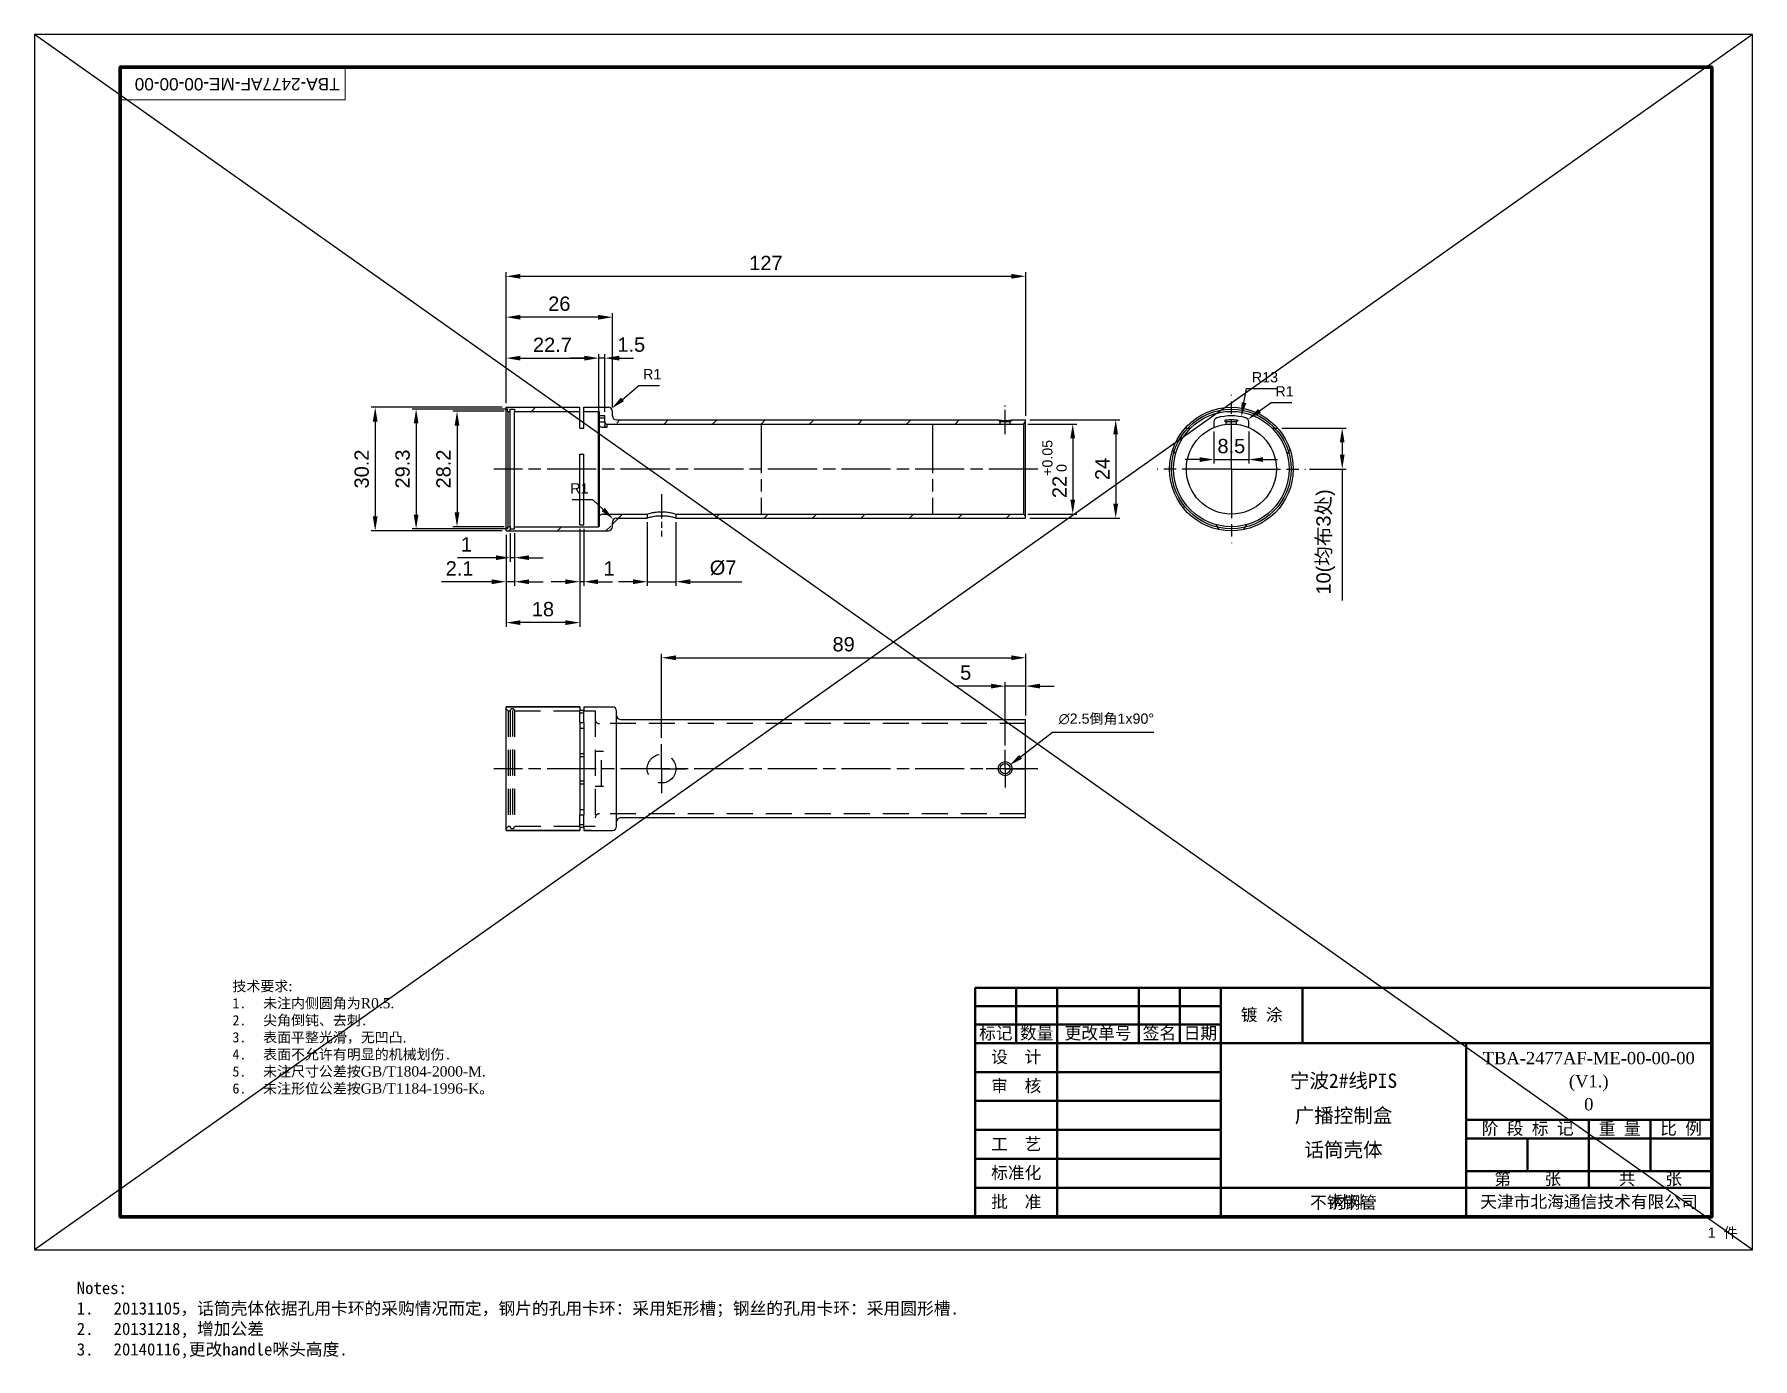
# Model space of a CAD drawing. Header units: millimetres. Extents: x 0 to 2023, y -35 to 289.
# Drawn here: x 0 to 420, y -34.6 to 289 of the extents above; entities that cross this region are included whole.
import ezdxf
from ezdxf.enums import TextEntityAlignment as Align

# ---------------------------------------------------------------- set-up
doc = ezdxf.new("R2010")
doc.units = ezdxf.units.MM
for name, pattern in [('AM_ISO08W050', [18, 12, -1.5, 3, -1.5]), ('AM_ISO08W050x2', [9, 6, -0.75, 1.5, -0.75]), ('HIDDEN', [9.525, 6.35, -3.175])]:
    doc.linetypes.add(name, pattern=pattern)
for name, color, linetype in [('0 @ 1', 7, 'Continuous'), ('02___PRT_ALL_AXES', 7, 'Continuous'), ('03___PRT_ALL_CURVES', 7, 'Continuous'), ('DEFAULT_2', 8, 'HIDDEN')]:
    doc.layers.add(name, color=color, linetype=linetype)
for name, color, linetype, lineweight in [('AM_0', 7, 'Continuous', 50), ('AM_5', 3, 'Continuous', 25), ('AM_6', 2, 'Continuous', 35), ('AM_6 @ 1', 2, 'Continuous', 35), ('AM_7', 4, 'AM_ISO08W050', 25), ('AM_8', 1, 'Continuous', 25)]:
    doc.layers.add(name, color=color, linetype=linetype, lineweight=lineweight)
doc.styles.add('fs', font='SIMFANG.TTF')
doc.styles.get("Standard").update_dxf_attribs({"font": 'ARIAL.TTF'})
doc.styles.add('tnr', font='TIMES.TTF')
doc.dimstyles.new('AM_ISO$0', dxfattribs={"dimtxt": 3.5, "dimasz": 3.5, "dimexe": 1, "dimexo": 1, "dimgap": 1.5, "dimtad": 1, "dimdsep": 46, "dimtxsty": 'Standard', "dimcen": 0, "dimclrd": 256, "dimclre": 256, "dimclrt": 2, "dimadec": 0, "dimazin": 2, "dimtp": 0.1, "dimtm": 0.1, "dimtfac": 0.71, "dimtdec": 3, "dimtmove": 0, "dimatfit": 3, "dimfxl": 1, "dimlwd": -1, "dimlwe": -1, "dimarcsym": 1})
doc.dimstyles.new('AM_ISO$3', dxfattribs={"dimtxt": 2.5, "dimasz": 3.5, "dimexe": 1, "dimexo": 1, "dimgap": 1.5, "dimtad": 1, "dimtoh": 1, "dimdsep": 46, "dimtxsty": 'Standard', "dimcen": 0, "dimclrd": 256, "dimclre": 256, "dimclrt": 2, "dimadec": 0, "dimazin": 2, "dimtp": 0.1, "dimtm": 0.1, "dimtfac": 0.71, "dimtofl": 0, "dimtmove": 0, "dimatfit": 0, "dimfxl": 1, "dimlwd": -1, "dimlwe": -1, "dimarcsym": 1})
doc.dimstyles.new('AM_ISO$4', dxfattribs={"dimtxt": 2.5, "dimasz": 3.5, "dimexe": 1, "dimexo": 1, "dimgap": 1.5, "dimtad": 1, "dimtoh": 1, "dimdsep": 46, "dimtxsty": 'Standard', "dimcen": 0, "dimclrd": 256, "dimclre": 256, "dimclrt": 2, "dimadec": 0, "dimazin": 2, "dimtp": 0.1, "dimtm": 0.1, "dimtfac": 0.71, "dimtofl": 0, "dimtmove": 0, "dimatfit": 0, "dimfxl": 1, "dimlwd": -1, "dimlwe": -1, "dimarcsym": 1})

msp = doc.modelspace()

# ---------------------------------------------------------------- texts
at = {"layer": '0 @ 1', "color": 2, "insert": (10.369, -15.846), "char_height": 3, "attachment_point": 1, "style": 'fs'}
msp.add_mtext_dynamic_manual_height_columns('Notes:\\P\\pi-9,l9,t9;1.^I20131105，话筒壳体依据孔用卡环的采购情况而定，钢片的孔用卡环：采用矩形槽；钢丝的孔用卡环：采用圆形槽.\\P2.^I20131218, 增加公差\\P3.^I20140116,更改handle咪头高度.', width=234.70895, gutter_width=12.5, heights=[0], dxfattribs=at)
at = {"layer": 'AM_6', "color": 2, "insert": (409.011, -2.583), "char_height": 2.5, "attachment_point": 1}
msp.add_mtext_dynamic_manual_height_columns('1  {\\fSimSun|b0|i0|c134|p2;件}', width=15.32758, gutter_width=12.5, heights=[2.5], dxfattribs=at)
at = {"layer": 'AM_6 @ 1', "color": 2, "insert": (48.419, 57.659), "char_height": 2.5, "attachment_point": 1, "style": 'fs'}
msp.add_mtext_dynamic_manual_height_columns('{\\C256;技术要求\\fTimes New Roman|b0|i0|c238|p18;:\\P\\pi-7.5,l7.5,t7.5;\\fFangSong_GB2312|b0|i0|c134|p49;1.^I未注内侧圆角为\\fTimes New Roman|b0|i0|c238|p18;R0.5.\\P\\fFangSong_GB2312|b0|i0|c134|p49;2.^I尖角倒钝、去刺.\\fTimes New Roman|b0|i0|c238|p18;\\P\\fFangSong_GB2312|b0|i0|c134|p49;3.^I表面平整光滑，无凹凸\\fTimes New Roman|b0|i0|c238|p18;.\\P\\fFangSong_GB2312|b0|i0|c134|p49;4.^I表面不允许有明显的机械划伤.\\fTimes New Roman|b0|i0|c238|p18;\\P\\fFangSong_GB2312|b0|i0|c134|p49;5.^I未注尺寸公差按\\fTimes New Roman|b0|i0|c238|p18;GB/T1804-2000-M.\\P\\fFangSong_GB2312|b0|i0|c134|p49;6.^I未注形位公差按\\fTimes New Roman|b0|i0|c238|p18;GB/T1184-1996-K\\fFangSong_GB2312|b0|i0|c134|p49;。}', width=137.40133, gutter_width=12.5, heights=[0], dxfattribs=at)

# ---------------------------------------------------------------- blocks, each defined once
blk = doc.blocks.new('*D21')
at = {"layer": 'AM_5', "linetype": 'ByBlock', "transparency": 16777216}
for p, q in [((243.31, 194.78), (265.31, 194.78)), ((264.31, 191.28), (264.31, 174.28)), ((243.31, 170.78), (265.31, 170.78))]:
    blk.add_line(p, q, dxfattribs=at)
at = {"layer": 'AM_5', "transparency": 16777216}
for points in [[(263.72, 191.28), (264.89, 191.28), (264.31, 194.78)], [(263.72, 174.28), (264.89, 174.28), (264.31, 170.78)]]:
    blk.add_solid(points, dxfattribs=at)
at = {"layer": 'Defpoints', "color": 0, "transparency": 16777216}
for p in [(242.31, 194.78), (242.31, 170.78), (264.31, 170.78)]:
    blk.add_point(p, dxfattribs=at)
at = {"layer": 'AM_5', "color": 2, "transparency": 16777216, "insert": (261.05, 182.78), "char_height": 3.5, "attachment_point": 5, "rotation": 90}
blk.add_mtext('24', dxfattribs=at)
blk = doc.blocks.new('*D22')
at = {"layer": 'AM_5', "linetype": 'ByBlock', "transparency": 16777216}
for p, q in [((242.81, 193.78), (254.81, 193.78)), ((253.81, 190.28), (253.81, 175.28)), ((242.81, 171.78), (254.81, 171.78))]:
    blk.add_line(p, q, dxfattribs=at)
at = {"layer": 'AM_5', "transparency": 16777216}
for points in [[(253.22, 190.28), (254.39, 190.28), (253.81, 193.78)], [(253.22, 175.28), (254.39, 175.28), (253.81, 171.78)]]:
    blk.add_solid(points, dxfattribs=at)
at = {"layer": 'Defpoints', "color": 0, "transparency": 16777216}
for p in [(241.81, 193.78), (241.81, 171.78), (253.81, 171.78)]:
    blk.add_point(p, dxfattribs=at)
at = {"layer": 'AM_5', "color": 2, "transparency": 16777216, "insert": (249.35, 182.78), "char_height": 3.5, "attachment_point": 5, "rotation": 90}
blk.add_mtext('22{}{\\H0.71x;\\C3;\\S+0.05^  0;}', dxfattribs=at)
blk = doc.blocks.new('*D23')
at = {"layer": 'AM_5', "linetype": 'ByBlock', "transparency": 16777216}
for p, q in [((114.31, 197.88), (82.31, 197.88)), ((83.31, 194.38), (83.31, 171.18)), ((114.31, 167.68), (82.31, 167.68))]:
    blk.add_line(p, q, dxfattribs=at)
at = {"layer": 'AM_5', "transparency": 16777216}
for points in [[(82.72, 194.38), (83.89, 194.38), (83.31, 197.88)], [(82.72, 171.18), (83.89, 171.18), (83.31, 167.68)]]:
    blk.add_solid(points, dxfattribs=at)
at = {"layer": 'Defpoints', "color": 0, "transparency": 16777216}
for p in [(115.31, 197.88), (83.31, 167.68), (115.31, 167.68)]:
    blk.add_point(p, dxfattribs=at)
at = {"layer": 'AM_5', "color": 2, "transparency": 16777216, "insert": (80.02, 182.78), "char_height": 3.5, "attachment_point": 5, "rotation": 90}
blk.add_mtext('30.2', dxfattribs=at)
blk = doc.blocks.new('*D24')
at = {"layer": 'AM_5', "linetype": 'ByBlock', "transparency": 16777216}
for p, q in [((114.81, 196.88), (102.31, 196.88)), ((103.31, 193.38), (103.31, 172.18)), ((114.81, 168.68), (102.31, 168.68))]:
    blk.add_line(p, q, dxfattribs=at)
at = {"layer": 'AM_5', "transparency": 16777216}
for points in [[(102.72, 193.38), (103.89, 193.38), (103.31, 196.88)], [(102.72, 172.18), (103.89, 172.18), (103.31, 168.68)]]:
    blk.add_solid(points, dxfattribs=at)
at = {"layer": 'Defpoints', "color": 0, "transparency": 16777216}
for p in [(115.81, 196.88), (103.31, 168.68), (115.81, 168.68)]:
    blk.add_point(p, dxfattribs=at)
at = {"layer": 'AM_5', "color": 2, "transparency": 16777216, "insert": (100.02, 182.78), "char_height": 3.5, "attachment_point": 5, "rotation": 90}
blk.add_mtext('28.2', dxfattribs=at)
blk = doc.blocks.new('*D9')
at = {"layer": 'AM_5', "linetype": 'ByBlock', "transparency": 16777216}
for p, q in [((115.85, 197.43), (92.31, 197.43)), ((93.31, 193.93), (93.31, 171.63)), ((115.85, 168.13), (92.31, 168.13))]:
    blk.add_line(p, q, dxfattribs=at)
at = {"layer": 'AM_5', "transparency": 16777216}
for points in [[(92.72, 193.93), (93.89, 193.93), (93.31, 197.43)], [(92.72, 171.63), (93.89, 171.63), (93.31, 168.13)]]:
    blk.add_solid(points, dxfattribs=at)
at = {"layer": 'Defpoints', "color": 0, "transparency": 16777216}
for p in [(116.85, 197.43), (93.31, 168.13), (116.85, 168.13)]:
    blk.add_point(p, dxfattribs=at)
at = {"layer": 'AM_5', "color": 2, "transparency": 16777216, "insert": (90.02, 182.78), "char_height": 3.5, "attachment_point": 5, "rotation": 90}
blk.add_mtext('29.3', dxfattribs=at)
blk = doc.blocks.new('*D25')
at = {"layer": 'AM_5', "linetype": 'ByBlock', "transparency": 16777216}
for p, q in [((115.31, 198.88), (115.31, 230.88)), ((118.81, 229.88), (238.81, 229.88)), ((242.31, 195.78), (242.31, 230.88))]:
    blk.add_line(p, q, dxfattribs=at)
at = {"layer": 'AM_5', "transparency": 16777216}
for points in [[(118.81, 230.46), (118.81, 229.29), (115.31, 229.88)], [(238.81, 230.46), (238.81, 229.29), (242.31, 229.88)]]:
    blk.add_solid(points, dxfattribs=at)
at = {"layer": 'Defpoints', "color": 0, "transparency": 16777216}
for p in [(242.31, 229.88), (115.31, 197.88), (242.31, 194.78)]:
    blk.add_point(p, dxfattribs=at)
at = {"layer": 'AM_5', "color": 2, "transparency": 16777216, "insert": (178.81, 233.13), "char_height": 3.5, "attachment_point": 5}
blk.add_mtext('127', dxfattribs=at)
blk = doc.blocks.new('*D26')
at = {"layer": 'AM_5', "linetype": 'ByBlock', "transparency": 16777216}
for p, q in [((115.31, 198.88), (115.31, 220.88)), ((137.81, 219.88), (118.81, 219.88)), ((141.31, 197.88), (141.31, 220.88))]:
    blk.add_line(p, q, dxfattribs=at)
at = {"layer": 'AM_5', "transparency": 16777216}
for points in [[(118.81, 220.46), (118.81, 219.29), (115.31, 219.88)], [(137.81, 220.46), (137.81, 219.29), (141.31, 219.88)]]:
    blk.add_solid(points, dxfattribs=at)
at = {"layer": 'Defpoints', "color": 0, "transparency": 16777216}
for p in [(115.31, 219.88), (115.31, 197.88), (141.31, 196.88)]:
    blk.add_point(p, dxfattribs=at)
at = {"layer": 'AM_5', "color": 2, "transparency": 16777216, "insert": (128.31, 223.16), "char_height": 3.5, "attachment_point": 5}
blk.add_mtext('26', dxfattribs=at)
blk = doc.blocks.new('*D27')
at = {"layer": 'AM_5', "linetype": 'ByBlock', "transparency": 16777216}
for p, q in [((133.31, 168.17), (133.31, 154.24)), ((134.31, 168.17), (134.31, 154.24)), ((129.81, 155.24), (126.31, 155.24)), ((134.31, 155.24), (133.31, 155.24)), ((137.81, 155.24), (141.31, 155.24))]:
    blk.add_line(p, q, dxfattribs=at)
at = {"layer": 'AM_5', "transparency": 16777216}
for points in [[(129.81, 155.82), (129.81, 154.65), (133.31, 155.24)], [(137.81, 155.82), (137.81, 154.65), (134.31, 155.24)]]:
    blk.add_solid(points, dxfattribs=at)
at = {"layer": 'Defpoints', "color": 0, "transparency": 16777216}
for p in [(133.31, 169.17), (134.31, 169.17), (133.31, 155.24)]:
    blk.add_point(p, dxfattribs=at)
at = {"layer": 'AM_5', "color": 2, "transparency": 16777216, "insert": (140.47, 158.5), "char_height": 3.5, "attachment_point": 5}
blk.add_mtext('1', dxfattribs=at)
blk = doc.blocks.new('*D28')
at = {"layer": 'AM_5', "linetype": 'ByBlock', "transparency": 16777216}
for p, q in [((133.31, 168.17), (133.31, 144.24)), ((115.31, 166.68), (115.31, 144.24)), ((129.81, 145.24), (118.81, 145.24))]:
    blk.add_line(p, q, dxfattribs=at)
at = {"layer": 'AM_5', "transparency": 16777216}
for points in [[(118.81, 145.82), (118.81, 144.65), (115.31, 145.24)], [(129.81, 145.82), (129.81, 144.65), (133.31, 145.24)]]:
    blk.add_solid(points, dxfattribs=at)
at = {"layer": 'Defpoints', "color": 0, "transparency": 16777216}
for p in [(133.31, 169.17), (115.31, 167.68), (115.31, 145.24)]:
    blk.add_point(p, dxfattribs=at)
at = {"layer": 'AM_5', "color": 2, "transparency": 16777216, "insert": (124.31, 148.52), "char_height": 3.5, "attachment_point": 5}
blk.add_mtext('18', dxfattribs=at)
blk = doc.blocks.new('*D29')
at = {"layer": 'AM_5', "linetype": 'ByBlock', "transparency": 16777216}
for p, q in [((153.31, 117.05), (153.31, 137.65)), ((156.81, 136.65), (238.81, 136.65)), ((242.31, 125.65), (242.31, 137.65))]:
    blk.add_line(p, q, dxfattribs=at)
at = {"layer": 'AM_5', "transparency": 16777216}
for points in [[(156.81, 137.23), (156.81, 136.07), (153.31, 136.65)], [(238.81, 137.23), (238.81, 136.07), (242.31, 136.65)]]:
    blk.add_solid(points, dxfattribs=at)
at = {"layer": 'Defpoints', "color": 0, "transparency": 16777216}
for p in [(242.31, 136.65), (242.31, 124.65), (153.31, 116.05)]:
    blk.add_point(p, dxfattribs=at)
at = {"layer": 'AM_5', "color": 2, "transparency": 16777216, "insert": (197.81, 139.94), "char_height": 3.5, "attachment_point": 5}
blk.add_mtext('89', dxfattribs=at)
blk = doc.blocks.new('*D30')
at = {"layer": 'AM_5', "linetype": 'ByBlock', "transparency": 16777216}
for p, q in [((237.31, 115.19), (237.31, 130.72)), ((242.31, 122.55), (242.31, 130.72)), ((233.81, 129.72), (224.98, 129.72)), ((242.31, 129.72), (237.31, 129.72)), ((245.81, 129.72), (249.31, 129.72))]:
    blk.add_line(p, q, dxfattribs=at)
at = {"layer": 'AM_5', "transparency": 16777216}
for points in [[(233.81, 130.31), (233.81, 129.14), (237.31, 129.72)], [(245.81, 130.31), (245.81, 129.14), (242.31, 129.72)]]:
    blk.add_solid(points, dxfattribs=at)
at = {"layer": 'Defpoints', "color": 0, "transparency": 16777216}
for p in [(237.31, 129.72), (242.31, 121.55), (237.31, 114.19)]:
    blk.add_point(p, dxfattribs=at)
at = {"layer": 'AM_5', "color": 2, "transparency": 16777216, "insert": (227.65, 133), "char_height": 3.5, "attachment_point": 5}
blk.add_mtext('5', dxfattribs=at)
blk = doc.blocks.new('*D31')
at = {"layer": 'AM_5', "linetype": 'ByBlock', "transparency": 16777216}
for p, q in [((149.81, 169.78), (149.81, 154.24)), ((156.81, 169.78), (156.81, 154.24)), ((146.31, 155.24), (142.81, 155.24)), ((149.81, 155.24), (156.81, 155.24)), ((160.31, 155.24), (172.91, 155.24))]:
    blk.add_line(p, q, dxfattribs=at)
at = {"layer": 'AM_5', "transparency": 16777216}
for points in [[(146.31, 155.82), (146.31, 154.65), (149.81, 155.24)], [(160.31, 155.82), (160.31, 154.65), (156.81, 155.24)]]:
    blk.add_solid(points, dxfattribs=at)
at = {"layer": 'Defpoints', "color": 0, "transparency": 16777216}
for p in [(149.81, 170.78), (156.81, 170.78), (156.81, 155.24)]:
    blk.add_point(p, dxfattribs=at)
at = {"layer": 'AM_5', "color": 2, "transparency": 16777216, "insert": (168.36, 158.62), "char_height": 3.5, "attachment_point": 5}
blk.add_mtext('%%c7', dxfattribs=at)
blk = doc.blocks.new('*D32')
at = {"layer": 'AM_5', "linetype": 'ByBlock', "transparency": 16777216}
for p, q in [((143.73, 199.79), (147.74, 203.2)), ((147.74, 203.2), (152.78, 203.2))]:
    blk.add_line(p, q, dxfattribs=at)
at = {"layer": 'AM_5', "transparency": 16777216}
blk.add_solid([(143.35, 200.24), (144.11, 199.35), (141.07, 197.52)], dxfattribs=at)
at = {"layer": 'Defpoints', "color": 0, "transparency": 16777216}
for p in [(141.07, 197.52), (140.31, 196.88)]:
    blk.add_point(p, dxfattribs=at)
at = {"layer": 'AM_5', "color": 2, "transparency": 16777216, "insert": (151.01, 205.96), "char_height": 2.5, "attachment_point": 5}
blk.add_mtext('R1', dxfattribs=at)
blk = doc.blocks.new('*D33')
at = {"layer": 'AM_5', "linetype": 'ByBlock', "transparency": 16777216}
for p, q in [((241.07, 112.45), (248.89, 118.48)), ((248.89, 118.48), (273.67, 118.48))]:
    blk.add_line(p, q, dxfattribs=at)
at = {"layer": 'AM_5', "transparency": 16777216}
blk.add_solid([(240.71, 112.91), (241.42, 111.99), (238.3, 110.31)], dxfattribs=at)
at = {"layer": 'Defpoints', "color": 0, "transparency": 16777216}
for p in [(238.3, 110.31), (236.32, 108.79)]:
    blk.add_point(p, dxfattribs=at)
at = {"layer": 'AM_5', "color": 2, "transparency": 16777216, "insert": (262.03, 121.63), "char_height": 2.5, "attachment_point": 5}
blk.add_mtext('∅2.5倒角1x90%%d', dxfattribs=at)
blk = doc.blocks.new('*D34')
at = {"layer": 'AM_5', "linetype": 'ByBlock', "transparency": 16777216}
for p, q in [((304.89, 192.78), (320.68, 192.78)), ((319.68, 189.28), (319.68, 186.28)), ((311.68, 182.78), (320.68, 182.78)), ((319.68, 182.78), (319.68, 150.64))]:
    blk.add_line(p, q, dxfattribs=at)
at = {"layer": 'AM_5', "transparency": 16777216}
for points in [[(319.1, 189.28), (320.26, 189.28), (319.68, 192.78)], [(319.1, 186.28), (320.26, 186.28), (319.68, 182.78)]]:
    blk.add_solid(points, dxfattribs=at)
at = {"layer": 'Defpoints', "color": 0, "transparency": 16777216}
for p in [(303.89, 192.78), (310.68, 182.78), (319.68, 182.78)]:
    blk.add_point(p, dxfattribs=at)
at = {"layer": 'AM_5', "color": 2, "transparency": 16777216, "insert": (315.63, 164.96), "char_height": 3.5, "attachment_point": 5, "rotation": 90}
blk.add_mtext('10(均布3处)', dxfattribs=at)
blk = doc.blocks.new('BH-BORDER-A3')
at = {"color": 0, "lineweight": 13, "ltscale": 0.4}
for p in [(76, 289), (21, 281)]:
    blk.add_line(p, (76, 281), dxfattribs=at)
at = {"lineweight": 100, "ltscale": 0.4}
blk.add_lwpolyline([(410, 8), (21, 8), (21, 289), (410, 289)], close=True, dxfattribs=at)
at = {"layer": 'AM_8', "ltscale": 0.4}
blk.add_lwpolyline([(0, 0), (420, 0), (420, 297), (0, 297)], close=True, dxfattribs=at)
at = {"layer": 'AM_6', "linetype": 'ByBlock', "ltscale": 0.4}
blk.add_attdef('TBA-2477AF-ME-00-00-00', text='', height=3, rotation=180, dxfattribs=at).set_placement((49.57, 286.31), align=Align.CENTER)
blk = doc.blocks.new('BH-TITLEBLOCK')
at = {"layer": 'AM_0', "lineweight": 50}
for p, q in [((-180, 56), (0, 56)), ((-180, 56), (-180, 0)), ((-170, 56), (-170, 42.5)), ((-160, 56), (-160, 0)), ((-140, 56), (-140, 42.5)), ((-140, 56), (-140, 42.5)), ((-140, 56), (-140, 42.5)), ((-130, 56), (-130, 42.5)), ((-130, 56), (-130, 42.5)), ((-130, 56), (-130, 42.5)), ((-120, 56), (-120, 0)), ((-100, 56), (-100, 42.5)), ((-180, 51.5), (-120, 51.5)), ((-180, 47), (-120, 47)), ((-180, 42.5), (0, 42.5)), ((-60, 42.5), (-60, 0)), ((-180, 35.42), (-120, 35.42)), ((-180, 28.34), (-120, 28.34)), ((-180, 21.26), (-120, 21.26)), ((-60, 23.7), (0, 23.7)), ((-30, 23.7), (-30, 7.1)), ((-15, 23.7), (-15, 11.2)), ((-60, 19.2), (0, 19.2)), ((-45, 19.2), (-45, 11.2)), ((-180, 14.18), (-120, 14.18)), ((-59.94, 11.2), (0, 11.2)), ((-180, 7.1), (0, 7.1))]:
    blk.add_line(p, q, dxfattribs=at)
at = {"layer": 'AM_0', "lineweight": 100, "ltscale": 0.4}
blk.add_lwpolyline([(0, 56), (0, 0), (-180, 0)], dxfattribs=at)
at = {"layer": 'AM_6', "color": 2, "style": 'fs'}
blk.add_attdef('D.ZN.15.DB//喷涂-RAL9004-亚光//丝印', (-97.09, 47.91), '', height=3, dxfattribs=at)
at = {"layer": 'AM_6', "color": 2, "style": 'tnr'}
for tag, p in [('TBA-2477AF-ME-00-00-00', (-30.06, 37.32)), ('(V1.0)', (-30.06, 31.68)), ('00000000', (-30.05, 26.04))]:
    blk.add_attdef(tag, text='', height=3, dxfattribs=at).set_placement(p, align=Align.CENTER)
at = {"layer": 'AM_6', "color": 2, "style": 'fs'}
blk.add_attdef('项目名称', text='', height=3.5, dxfattribs=at).set_placement((-90, 35.04), align=Align.TOP_CENTER)
at = {"layer": 'AM_6', "color": 2}
for tag, height, style, p in [('产品名称', 3.5, 'fs', (-90, 24.8)), ('1:1', 3, 'tnr', (-7.5, 15.2)), ('1', 3, 'tnr', (-45, 9.15)), ('2', 3, 'tnr', (-15, 9.15)), ('AL', 3, 'tnr', (-90, 3.55))]:
    blk.add_attdef(tag, text='', height=height, dxfattribs=dict(at, style=style)).set_placement(p, align=Align.MIDDLE_CENTER)
at = {"layer": 'AM_6', "color": 2, "style": 'fs'}
blk.add_attdef('零件名称', text='', height=3.5, dxfattribs=at).set_placement((-90, 13.62), align=Align.BOTTOM_CENTER)
at = {"layer": 'AM_8', "linetype": 'ByBlock', "ltscale": 0.4, "char_height": 3, "attachment_point": 5}
for s, insert, width in [('{\\fFangSong_GB2312|b0|i0|c134|p49;镀 涂}', (-110, 49.25), 20.003), ('{\\fFangSong_GB2312|b0|i0|c134|p49;标记}', (-175, 44.75), 10), ('{\\fFangSong_GB2312|b0|i0|c134|p49;数量}', (-165, 44.75), 10), ('{\\fFangSong_GB2312|b0|i0|c134|p49;更改单号}', (-150, 44.75), 20), ('{\\fFangSong_GB2312|b0|i0|c134|p49;签名}', (-135, 44.75), 9.9978), ('{\\fFangSong_GB2312|b0|i0|c134|p49;日期}', (-125, 44.75), 10.0022), ('{\\fFangSong_GB2312|b0|i0|c134|p49;设  计}', (-170, 38.96), 20), ('{\\fFangSong_GB2312|b0|i0|c134|p49;审  核}', (-170, 31.88), 20), ('{\\fFangSong_GB2312|b0|i0|c134|p49;阶 段 标 记}', (-45, 21.45), 30), ('{\\fFangSong_GB2312|b0|i0|c134|p49;重 量}', (-22.5, 21.45), 15), ('{\\fFangSong_GB2312|b0|i0|c134|p49;比 例}', (-7.5, 21.45), 15), ('{\\fFangSong_GB2312|b0|i0|c134|p49;工  艺}', (-170, 17.72), 20), ('{\\fFangSong_GB2312|b0|i0|c134|p49;标准化}', (-170, 10.64), 20), ('{\\fFangSong_GB2312|b0|i0|c134|p49;第    张}', (-44.97, 9.15), 29.9401), ('{\\fFangSong_GB2312|b0|i0|c134|p49;共   } {\\fFangSong_GB2312|b0|i0|c134|p49;张}', (-15, 9.17), 30), ('{\\fFangSong_GB2312|b0|i0|c134|p49;批  准}', (-170, 3.55), 20), ('{\\fFangSong_GB2312|b0|i0|c134|p49;  材料:}', (-90, 3.55), 60), ('{\\fFangSong_GB2312|b0|i0|c134|p49;天津市北海通信技术有限公司}', (-30, 3.55), 60)]:
    blk.add_mtext(s, dxfattribs=dict(at, insert=insert, width=width))
blk = doc.blocks.new('*U85')
at = {"lineweight": 0}
ref = blk.add_blockref('BH-TITLEBLOCK', (410, 0), dxfattribs=at)
ref.add_attrib('产品名称', '广播控制盒', dxfattribs={"layer": 'AM_6 @ 1', "color": 2, "height": 3.5, "style": 'fs'}).set_placement((320, 24.8), align=Align.MIDDLE_CENTER)
ref.add_attrib('项目名称', '宁波2#线PIS', dxfattribs={"layer": 'AM_6 @ 1', "color": 2, "height": 3.5, "style": 'fs'}).set_placement((320, 35.04), align=Align.TOP_CENTER)
ref.add_attrib('零件名称', '话筒壳体', dxfattribs={"layer": 'AM_6 @ 1', "color": 2, "height": 3.5, "style": 'fs'}).set_placement((320, 13.62), align=Align.BOTTOM_CENTER)
ref.add_attrib('(V1.0)', '(V1.)', dxfattribs={"layer": 'AM_6 @ 1', "color": 2, "height": 3, "style": 'tnr'}).set_placement((379.94, 31.68), align=Align.CENTER)
ref.add_attrib('00000000', '0', dxfattribs={"layer": 'AM_6 @ 1', "color": 2, "height": 3, "style": 'tnr'}).set_placement((379.95, 26.04), align=Align.CENTER)
ref.add_attrib('TBA-2477AF-ME-00-00-00', 'TBA-2477AF-ME-00-00-00', dxfattribs={"layer": 'AM_6 @ 1', "color": 2, "height": 3, "style": 'tnr'}).set_placement((379.94, 37.32), align=Align.CENTER)
ref.add_attrib('AL', '不锈钢管', dxfattribs={"layer": 'AM_6 @ 1', "color": 2, "height": 3, "style": 'tnr'}).set_placement((320, 3.55), align=Align.MIDDLE_CENTER)
blk = doc.blocks.new('*D35')
at = {"layer": 'AM_5', "linetype": 'ByBlock', "transparency": 16777216}
for p, q in [((116.3, 167.13), (116.3, 160.11)), ((117.4, 167.13), (117.4, 160.11)), ((112.8, 161.11), (103.46, 161.11)), ((117.4, 161.11), (116.3, 161.11)), ((120.9, 161.11), (124.4, 161.11))]:
    blk.add_line(p, q, dxfattribs=at)
at = {"layer": 'AM_5', "transparency": 16777216}
for points in [[(112.8, 161.7), (112.8, 160.53), (116.3, 161.11)], [(120.9, 161.7), (120.9, 160.53), (117.4, 161.11)]]:
    blk.add_solid(points, dxfattribs=at)
at = {"layer": 'Defpoints', "color": 0, "transparency": 16777216}
for p in [(116.3, 168.13), (117.4, 168.13), (117.4, 161.11)]:
    blk.add_point(p, dxfattribs=at)
at = {"layer": 'AM_5', "color": 2, "transparency": 16777216, "insert": (105.6, 164.37), "char_height": 3.5, "attachment_point": 5}
blk.add_mtext('1', dxfattribs=at)
blk = doc.blocks.new('*D36')
at = {"layer": 'AM_5', "linetype": 'ByBlock', "transparency": 16777216}
for p, q in [((115.31, 166.68), (115.31, 154.24)), ((117.4, 167.13), (117.4, 154.24)), ((111.81, 155.24), (99.55, 155.24)), ((117.4, 155.24), (115.31, 155.24)), ((120.9, 155.24), (124.4, 155.24))]:
    blk.add_line(p, q, dxfattribs=at)
at = {"layer": 'AM_5', "transparency": 16777216}
for points in [[(111.81, 155.82), (111.81, 154.65), (115.31, 155.24)], [(120.9, 155.82), (120.9, 154.65), (117.4, 155.24)]]:
    blk.add_solid(points, dxfattribs=at)
at = {"layer": 'Defpoints', "color": 0, "transparency": 16777216}
for p in [(117.4, 168.13), (115.31, 167.68), (115.31, 155.24)]:
    blk.add_point(p, dxfattribs=at)
at = {"layer": 'AM_5', "color": 2, "transparency": 16777216, "insert": (103.93, 158.5), "char_height": 3.5, "attachment_point": 5}
blk.add_mtext('2.1', dxfattribs=at)
blk = doc.blocks.new('*D62')
at = {"layer": 'AM_5', "linetype": 'ByBlock', "transparency": 16777216}
for p, q in [((115.31, 198.88), (115.31, 210.88)), ((137.96, 196.88), (137.96, 210.88)), ((118.81, 209.88), (134.46, 209.88))]:
    blk.add_line(p, q, dxfattribs=at)
at = {"layer": 'AM_5', "transparency": 16777216}
for points in [[(118.81, 210.46), (118.81, 209.29), (115.31, 209.88)], [(134.46, 210.46), (134.46, 209.29), (137.96, 209.88)]]:
    blk.add_solid(points, dxfattribs=at)
at = {"layer": 'Defpoints', "color": 0, "transparency": 16777216}
for p in [(137.96, 209.88), (115.31, 197.88), (137.96, 195.88)]:
    blk.add_point(p, dxfattribs=at)
at = {"layer": 'AM_5', "color": 2, "transparency": 16777216, "insert": (126.63, 213.13), "char_height": 3.5, "attachment_point": 5}
blk.add_mtext('22.7', dxfattribs=at)
blk = doc.blocks.new('*D63')
at = {"layer": 'AM_5', "linetype": 'ByBlock', "transparency": 16777216}
for p, q in [((136.5, 175.28), (131.45, 175.28)), ((139.04, 172.87), (136.5, 175.28))]:
    blk.add_line(p, q, dxfattribs=at)
at = {"layer": 'AM_5', "transparency": 16777216}
blk.add_solid([(139.44, 173.3), (138.64, 172.45), (141.58, 170.46)], dxfattribs=at)
at = {"layer": 'Defpoints', "color": 0, "transparency": 16777216}
for p in [(141.58, 170.46), (142.31, 169.78)]:
    blk.add_point(p, dxfattribs=at)
at = {"layer": 'AM_5', "color": 2, "transparency": 16777216, "insert": (133.23, 178.04), "char_height": 2.5, "attachment_point": 5}
blk.add_mtext('R1', dxfattribs=at)
blk = doc.blocks.new('*D64')
at = {"layer": 'AM_5', "linetype": 'ByBlock', "transparency": 16777216}
for p, q in [((288.33, 191.92), (288.33, 184.09)), ((296.83, 191.92), (296.83, 184.09)), ((284.83, 185.09), (281.33, 185.09)), ((288.33, 185.09), (296.83, 185.09)), ((300.33, 185.09), (303.83, 185.09))]:
    blk.add_line(p, q, dxfattribs=at)
at = {"layer": 'AM_5', "transparency": 16777216}
for points in [[(284.83, 185.67), (284.83, 184.5), (288.33, 185.09)], [(300.33, 185.67), (300.33, 184.5), (296.83, 185.09)]]:
    blk.add_solid(points, dxfattribs=at)
at = {"layer": 'Defpoints', "color": 0, "transparency": 16777216}
for p in [(288.33, 192.92), (296.83, 192.92), (296.83, 185.09)]:
    blk.add_point(p, dxfattribs=at)
at = {"layer": 'AM_5', "color": 2, "transparency": 16777216, "insert": (292.58, 188.37), "char_height": 3.5, "attachment_point": 5}
blk.add_mtext('8.5', dxfattribs=at)
blk = doc.blocks.new('*D65')
at = {"layer": 'AM_5', "linetype": 'ByBlock', "transparency": 16777216}
for p, q in [((295.65, 198.99), (296.31, 202.43)), ((296.31, 202.43), (303.78, 202.43))]:
    blk.add_line(p, q, dxfattribs=at)
at = {"layer": 'AM_5', "transparency": 16777216}
blk.add_solid([(295.08, 199.1), (296.23, 198.88), (295, 195.55)], dxfattribs=at)
at = {"layer": 'Defpoints', "color": 0, "transparency": 16777216}
for p in [(295, 195.55), (292.58, 182.78)]:
    blk.add_point(p, dxfattribs=at)
at = {"layer": 'AM_5', "color": 2, "transparency": 16777216, "insert": (300.79, 205.2), "char_height": 2.5, "attachment_point": 5}
blk.add_mtext('R13', dxfattribs=at)
blk = doc.blocks.new('*D66')
at = {"layer": 'AM_5', "linetype": 'ByBlock', "transparency": 16777216}
for p, q in [((299.47, 196.97), (302.31, 199.02)), ((302.31, 199.02), (307.36, 199.02))]:
    blk.add_line(p, q, dxfattribs=at)
at = {"layer": 'AM_5', "transparency": 16777216}
blk.add_solid([(299.13, 197.44), (299.82, 196.49), (296.64, 194.91)], dxfattribs=at)
at = {"layer": 'Defpoints', "color": 0, "transparency": 16777216}
for p in [(295.83, 194.33), (296.64, 194.91)]:
    blk.add_point(p, dxfattribs=at)
at = {"layer": 'AM_5', "color": 2, "transparency": 16777216, "insert": (305.58, 201.77), "char_height": 2.5, "attachment_point": 5}
blk.add_mtext('R1', dxfattribs=at)
blk = doc.blocks.new('*D67')
at = {"layer": 'AM_5', "linetype": 'ByBlock', "transparency": 16777216}
for p, q in [((137.96, 197.88), (137.96, 210.88)), ((139.46, 196.78), (139.46, 210.88)), ((134.46, 209.88), (130.96, 209.88)), ((139.46, 209.88), (137.96, 209.88)), ((142.96, 209.88), (146.46, 209.88))]:
    blk.add_line(p, q, dxfattribs=at)
at = {"layer": 'AM_5', "transparency": 16777216}
for points in [[(134.46, 210.46), (134.46, 209.29), (137.96, 209.88)], [(142.96, 210.46), (142.96, 209.29), (139.46, 209.88)]]:
    blk.add_solid(points, dxfattribs=at)
at = {"layer": 'Defpoints', "color": 0, "transparency": 16777216}
for p in [(137.96, 209.88), (137.96, 196.88), (139.46, 195.78)]:
    blk.add_point(p, dxfattribs=at)
at = {"layer": 'AM_5', "color": 2, "transparency": 16777216, "insert": (145.9, 213.16), "char_height": 3.5, "attachment_point": 5}
blk.add_mtext('1.5', dxfattribs=at)

# ---------------------------------------------------------------- dimensions: what is measured, and where the dimension line sits
at = {"layer": 'AM_5'}
for base, p1, p2, picture, middle in [((242.305, 229.876), (115.305, 197.876), (242.305, 194.776), '*D25', (178.805, 233.133)), ((115.305, 219.876), (141.305, 196.876), (115.305, 197.876), '*D26', (128.305, 223.163)), ((115.305, 145.238), (133.305, 169.168), (115.305, 167.676), '*D28', (124.305, 148.525)), ((242.305, 136.649), (153.305, 116.049), (242.305, 124.649), '*D29', (197.805, 139.936))]:
    dim = msp.add_linear_dim(base=base, p1=p1, p2=p2, dimstyle='AM_ISO$0', dxfattribs=at)
    dim.commit()
    dim.dimension.update_dxf_attribs({"geometry": picture, "text_midpoint": middle})
dim = msp.add_linear_dim(base=(137.955328947, 209.87631579), p1=(115.305328947, 197.87631579), p2=(137.955328947, 195.87631579), angle=0, dimstyle='AM_ISO$0', override={"dimdec": 1}, dxfattribs=at)
dim.commit()
dim.dimension.update_dxf_attribs({"geometry": '*D62', "text_midpoint": (126.630328947, 213.133478136)})
for base, p1, p2, override, picture, middle in [((137.955, 209.876), (139.455, 195.776), (137.955, 196.876), {"dimdec": 1, "dimtmove": 2}, '*D67', (145.904, 213.163)), ((296.828, 185.085), (288.328, 192.922), (296.828, 192.922), {"dimdec": 1}, '*D64', (292.578, 185.085)), ((115.305, 155.238), (117.395, 168.126), (115.305, 167.676), {"dimdec": 1}, '*D36', (103.927, 155.238))]:
    dim = msp.add_linear_dim(base=base, p1=p1, p2=p2, angle=0, dimstyle='AM_ISO$0', override=override, dxfattribs=at)
    dim.commit()
    dim.dimension.update_dxf_attribs({"geometry": picture, "text_midpoint": middle, "dimtype": 160})
dim = msp.add_radius_dim(center=(140.305, 196.876), mpoint=(141.067, 197.525), dimstyle='AM_ISO$4', dxfattribs=at)
dim.commit()
dim.dimension.update_dxf_attribs({"geometry": '*D32', "text_midpoint": (151.01, 203.204), "dimtype": 164})
for center, mpoint, picture, middle in [((292.578, 182.776), (295.002, 195.548), '*D65', (300.794, 202.426)), ((295.828, 194.328), (296.639, 194.914), '*D66', (305.585, 199.016)), ((142.305, 169.776), (141.58, 170.465), '*D63', (133.228, 175.283))]:
    dim = msp.add_radius_dim(center=center, mpoint=mpoint, dimstyle='AM_ISO$4', override={"dimdec": 1}, dxfattribs=at)
    dim.commit()
    dim.dimension.update_dxf_attribs({"geometry": picture, "text_midpoint": middle, "dimtype": 164})
for base, p1, p2, picture, middle in [((83.305, 167.676), (115.305, 197.876), (115.305, 167.676), '*D23', (80.017, 182.776)), ((93.305, 168.126), (116.845, 197.426), (116.845, 168.126), '*D9', (90.017, 182.776)), ((103.305, 168.676), (115.805, 196.876), (115.805, 168.676), '*D24', (100.018, 182.776)), ((264.305, 170.776), (242.305, 194.776), (242.305, 170.776), '*D21', (261.048, 182.776))]:
    dim = msp.add_linear_dim(base=base, p1=p1, p2=p2, angle=90, dimstyle='AM_ISO$0', dxfattribs=at)
    dim.commit()
    dim.dimension.update_dxf_attribs({"geometry": picture, "text_midpoint": middle})
dim = msp.add_linear_dim(base=(253.805, 171.776), p1=(241.805, 193.776), p2=(241.805, 171.776), angle=90, text='<>{}{\\H0.71x;\\C3;\\S+0.05^  0;}', dimstyle='AM_ISO$0', override={"dimtp": 0.05, "dimtm": 0, "dimtdec": 3, "dimtzin": 8}, dxfattribs=at)
dim.commit()
dim.dimension.update_dxf_attribs({"geometry": '*D22', "text_midpoint": (249.354, 182.776)})
dim = msp.add_linear_dim(base=(319.678, 182.776), p1=(303.893, 192.776), p2=(310.678, 182.776), angle=90, text='<>(均布3处)', dimstyle='AM_ISO$0', dxfattribs=at)
dim.commit()
dim.dimension.update_dxf_attribs({"geometry": '*D34', "text_midpoint": (315.632, 164.957)})
for base, p1, p2, override, picture, middle in [((117.395, 161.114), (116.295, 168.126), (117.395, 168.126), {"dimdec": 0}, '*D35', (105.6, 161.114)), ((133.305, 155.238), (134.305, 169.168), (133.305, 169.168), {"dimtmove": 2}, '*D27', (140.472, 158.495))]:
    dim = msp.add_linear_dim(base=base, p1=p1, p2=p2, dimstyle='AM_ISO$0', override=override, dxfattribs=at)
    dim.commit()
    dim.dimension.update_dxf_attribs({"geometry": picture, "text_midpoint": middle, "dimtype": 160})
dim = msp.add_linear_dim(base=(156.805, 155.238), p1=(149.805, 170.776), p2=(156.805, 170.776), text='%%c<>', dimstyle='AM_ISO$0', dxfattribs=at)
dim.commit()
dim.dimension.update_dxf_attribs({"geometry": '*D31', "text_midpoint": (168.356, 158.623)})
dim = msp.add_linear_dim(base=(237.305, 129.722), p1=(242.305, 121.549), p2=(237.305, 114.187), dimstyle='AM_ISO$0', dxfattribs=at)
dim.commit()
dim.dimension.update_dxf_attribs({"geometry": '*D30', "text_midpoint": (227.645, 129.722), "dimtype": 160})
dim = msp.add_diameter_dim_2p(p1=(236.315, 108.786), p2=(238.295, 110.312), text='<>倒角1x90%%d', dimstyle='AM_ISO$3', dxfattribs=at)
dim.commit()
dim.dimension.update_dxf_attribs({"geometry": '*D33', "text_midpoint": (262.027, 118.479), "dimtype": 163})

# ---------------------------------------------------------------- hatches: boundary and pattern name
at = {"linetype": 'Continuous'}
h = msp.add_hatch(dxfattribs=at)
h.set_pattern_fill('R', color=2, scale=8.381935, angle=45, style=0, pattern_type=0)
h.set_pattern_definition([(45, (-0.42, -8), (-5.92692, 5.92692), [])])
edge = h.paths.add_edge_path()
edge.add_line((143.305, 170.776), (149.805, 170.776))
edge.add_spline(control_points=[(143.305, 170.776), (142.72, 170.776), (142.305, 170.362), (142.305, 169.776)], knot_values=[0, 0, 0, 0, 1, 1, 1, 1], weights=[1, 0.8047379, 0.8047379, 1], degree=3, periodic=0)
edge.add_line((142.305, 169.676), (142.305, 169.776))
edge.add_spline(control_points=[(140.305, 167.676), (141.477, 167.676), (142.305, 168.505), (142.305, 169.676)], knot_values=[0, 0, 0, 0, 1, 1, 1, 1], weights=[1, 0.8047379, 0.8047379, 1], degree=3, periodic=0)
edge.add_line((115.305, 167.676), (140.305, 167.676))
edge.add_line((115.305, 167.676), (115.305, 168.176))
edge.add_line((115.805, 168.676), (115.305, 168.176))
edge.add_line((115.805, 168.676), (116.295, 168.676))
edge.add_spline(control_points=[(116.295, 168.676), (116.295, 167.576), (117.395, 167.576), (117.395, 168.676)], knot_values=[0, 0, 0, 0, 1, 1, 1, 1], weights=[1, 0.3333333, 0.3333333, 1], degree=3, periodic=0)
edge.add_line((117.395, 168.676), (140.305, 168.676))
edge.add_spline(control_points=[(140.305, 168.676), (140.891, 168.676), (141.305, 169.091), (141.305, 169.676)], knot_values=[0, 0, 0, 0, 1, 1, 1, 1], weights=[1, 0.8047379, 0.8047379, 1], degree=3, periodic=0)
edge.add_line((141.305, 169.676), (141.305, 169.776))
edge.add_spline(control_points=[(143.305, 171.776), (142.134, 171.776), (141.305, 170.948), (141.305, 169.776)], knot_values=[0, 0, 0, 0, 1, 1, 1, 1], weights=[1, 0.8047379, 0.8047379, 1], degree=3, periodic=0)
edge.add_line((143.305, 171.776), (149.805, 171.776))
edge.add_line((149.805, 171.776), (149.805, 170.776))
edge = h.paths.add_edge_path()
edge.add_line((156.805, 170.776), (242.305, 170.776))
edge.add_line((156.805, 171.776), (156.805, 170.776))
edge.add_line((156.805, 171.776), (242.305, 171.776))
edge.add_line((242.305, 170.776), (242.305, 171.776))
edge = h.paths.add_edge_path()
edge.add_line((142.305, 195.776), (142.305, 195.876))
edge.add_spline(control_points=[(143.305, 194.776), (142.72, 194.776), (142.305, 195.191), (142.305, 195.776)], knot_values=[0, 0, 0, 0, 1, 1, 1, 1], weights=[1, 0.8047379, 0.8047379, 1], degree=3, periodic=0)
edge.add_line((143.305, 194.776), (235.555, 194.776))
edge.add_line((235.555, 194.776), (236.055, 194.276))
edge.add_line((236.055, 193.776), (236.055, 194.276))
edge.add_line((143.305, 193.776), (236.055, 193.776))
edge.add_spline(control_points=[(143.305, 193.776), (142.134, 193.776), (141.305, 194.605), (141.305, 195.776)], knot_values=[0, 0, 0, 0, 1, 1, 1, 1], weights=[1, 0.8047379, 0.8047379, 1], degree=3, periodic=0)
edge.add_line((141.305, 195.776), (141.305, 195.876))
edge.add_spline(control_points=[(140.305, 196.876), (140.891, 196.876), (141.305, 196.462), (141.305, 195.876)], knot_values=[0, 0, 0, 0, 1, 1, 1, 1], weights=[1, 0.8047379, 0.8047379, 1], degree=3, periodic=0)
edge.add_line((134.305, 196.876), (140.305, 196.876))
edge.add_line((134.305, 196.876), (134.305, 197.876))
edge.add_line((134.305, 197.876), (140.305, 197.876))
edge.add_spline(control_points=[(140.305, 197.876), (141.477, 197.876), (142.305, 197.048), (142.305, 195.876)], knot_values=[0, 0, 0, 0, 1, 1, 1, 1], weights=[1, 0.8047379, 0.8047379, 1], degree=3, periodic=0)
edge = h.paths.add_edge_path()
edge.add_line((115.305, 197.376), (115.305, 197.876))
edge.add_line((115.305, 197.876), (133.305, 197.876))
edge.add_line((133.305, 196.876), (133.305, 197.876))
edge.add_line((117.395, 196.876), (133.305, 196.876))
edge.add_spline(control_points=[(116.295, 196.876), (116.295, 197.976), (117.395, 197.976), (117.395, 196.876)], knot_values=[0, 0, 0, 0, 1, 1, 1, 1], weights=[1, 0.3333333, 0.3333333, 1], degree=3, periodic=0)
edge.add_line((115.805, 196.876), (116.295, 196.876))
edge.add_line((115.805, 196.876), (115.305, 197.376))
edge = h.paths.add_edge_path()
edge.add_line((242.305, 193.776), (242.305, 194.776))
edge.add_line((238.555, 193.776), (242.305, 193.776))
edge.add_line((238.555, 193.776), (238.555, 194.276))
edge.add_line((239.055, 194.776), (238.555, 194.276))
edge.add_line((239.055, 194.776), (242.305, 194.776))

# ---------------------------------------------------------------- linework, layer by layer
at = {"color": 7, "linetype": 'Continuous'}
for p, q in [((115.305, 167.676), (115.305, 197.876)), ((115.305, 197.876), (133.305, 197.876)), ((133.305, 192.776), (133.305, 197.876)), ((134.305, 192.776), (134.305, 197.876)), ((134.305, 197.876), (140.305, 197.876)), ((115.805, 196.876), (115.305, 197.376)), ((115.805, 168.676), (115.805, 196.876)), ((115.805, 196.876), (116.295, 196.876)), ((116.295, 168.676), (116.295, 196.876)), ((117.395, 168.676), (117.395, 196.876)), ((117.395, 196.876), (133.305, 196.876)), ((134.305, 196.876), (137.955, 196.876)), ((139.455, 195.776), (137.955, 195.776)), ((139.455, 194.276), (139.455, 195.776)), ((139.455, 194.209), (139.455, 193.462)), ((139.955, 193.776), (236.055, 193.776)), ((141.305, 195.776), (141.305, 196.876)), ((142.305, 194.776), (235.555, 194.776)), ((235.555, 194.776), (236.055, 194.276)), ((238.555, 194.276), (236.055, 194.276)), ((236.055, 193.776), (236.055, 194.276)), ((239.055, 194.776), (238.555, 194.276)), ((238.555, 193.776), (238.555, 194.276)), ((238.555, 193.776), (241.805, 193.776)), ((239.055, 194.776), (242.305, 194.776)), ((242.305, 170.776), (242.305, 194.776)), ((288.328, 194.328), (288.328, 192.922)), ((296.828, 192.922), (296.828, 194.328)), ((133.305, 192.776), (134.305, 192.776)), ((139.955, 192.922), (138.955, 192.922)), ((133.305, 169.168), (133.305, 186.385)), ((133.305, 186.385), (134.305, 186.385)), ((134.305, 169.168), (134.305, 186.385)), ((115.805, 168.676), (115.305, 168.176)), ((115.805, 168.676), (116.295, 168.676)), ((117.395, 168.676), (137.955, 168.676)), ((133.305, 169.168), (134.305, 169.168)), ((137.955, 169.676), (137.955, 169.776)), ((138.955, 171.776), (149.805, 171.776)), ((141.305, 168.676), (141.305, 169.776)), ((142.305, 170.776), (149.805, 170.776)), ((149.805, 171.776), (149.805, 170.776)), ((156.805, 171.776), (156.805, 170.776)), ((156.805, 171.776), (241.805, 171.776)), ((156.805, 170.776), (242.305, 170.776)), ((115.305, 167.676), (140.305, 167.676)), ((133.305, 124.649), (115.305, 124.649)), ((133.305, 124.649), (133.305, 123.866)), ((133.305, 123.866), (134.305, 123.866)), ((134.305, 124.649), (134.305, 123.866)), ((142.305, 95.449), (142.305, 123.649)), ((133.305, 120.863), (133.305, 98.235)), ((133.305, 120.863), (134.305, 120.863)), ((133.305, 119.489), (134.305, 119.489)), ((134.305, 120.863), (134.305, 98.235)), ((133.305, 113.239), (134.305, 113.239)), ((133.305, 105.859), (134.305, 105.859)), ((133.305, 99.609), (134.305, 99.609)), ((133.305, 98.235), (134.305, 98.235)), ((242.305, 97.549), (143.305, 97.549)), ((133.305, 94.449), (115.305, 94.449)), ((133.305, 95.232), (133.305, 94.449)), ((133.305, 95.232), (134.305, 95.232)), ((134.305, 95.232), (134.305, 94.449)), ((136.105, 94.449), (134.305, 94.449))]:
    msp.add_line(p, q, dxfattribs=at)
at = {"color": 9, "linetype": 'Continuous'}
for p, q in [((137.955, 195.29), (139.455, 195.29)), ((137.955, 194.328), (139.455, 194.328)), ((139.955, 193.776), (139.955, 192.922))]:
    msp.add_line(p, q, dxfattribs=at)
for p, q in [((241.805, 193.776), (242.305, 194.276)), ((241.805, 193.776), (241.805, 171.776)), ((241.805, 171.776), (242.305, 171.276))]:
    msp.add_line(p, q)
at = {"color": 2}
for points in [[(116.295, 196.876), (116.295, 197.426), (117.395, 197.426), (117.395, 196.876)], [(116.295, 168.676), (116.295, 168.126), (117.395, 168.126), (117.395, 168.676)]]:
    msp.add_lwpolyline(points, dxfattribs=at)
at = {"color": 7, "linetype": 'Continuous'}
for radius in [14.6, 14.1, 11]:
    msp.add_circle((292.578, 182.776), radius, dxfattribs=at)
for centre, radius, start, end in [((140.305, 196.876), 1, 0, 90), ((139.955, 194.276), 0.5, 180, 270), ((142.305, 195.776), 1, 180, 270), ((237.305, 208.359), 13.695, 262.65847, 277.34153), ((237.308, 204.745), 11.04, 263.48693, 269.98809), ((237.298, 204.826), 11.121, 270.03549, 276.48949), ((289.328, 194.328), 1, 105.71386, 180), ((292.578, 182.776), 13, 74.28614, 105.71386), ((295.828, 194.328), 1, 0, 74.28614), ((138.955, 170.776), 1, 90, 180), ((140.305, 168.676), 1, 270, 0), ((142.305, 169.776), 1, 90, 180), ((141.305, 123.649), 1, 0, 90), ((143.305, 122.549), 1, 180, 270), ((143.305, 96.549), 1, 90, 180), ((141.305, 95.449), 1, 270, 0)]:
    msp.add_arc(centre, radius, start, end, dxfattribs=at)
for points, knots in [([(138.955, 192.922), (138.82, 192.922), (138.547, 192.984), (138.216, 193.235), (138.004, 193.591), (137.955, 193.863), (137.955, 193.999)], [0, 0, 0, 0, 0.2497395, 0.4996364, 0.7497329, 1, 1, 1, 1]), ([(139.955, 192.922), (139.888, 192.922), (139.751, 192.953), (139.585, 193.079), (139.479, 193.258), (139.455, 193.394), (139.455, 193.462)], [0, 0, 0, 0, 0.2498, 0.4997384, 0.7498587, 1, 1, 1, 1]), ([(149.805, 171.776), (150.143, 171.884), (150.854, 172.081), (152.023, 172.294), (152.856, 172.348), (153.305, 172.348)], [0, 0, 0, 0, 0.2988193, 0.6213922, 1, 1, 1, 1]), ([(153.305, 172.348), (153.754, 172.348), (154.587, 172.294), (155.756, 172.081), (156.468, 171.884), (156.805, 171.776)], [0, 0, 0, 0, 0.3786115, 0.7011825, 1, 1, 1, 1]), ([(153.305, 171.298), (152.857, 171.298), (152.025, 171.249), (150.856, 171.055), (150.144, 170.875), (149.805, 170.776)], [0, 0, 0, 0, 0.3792592, 0.7021164, 1, 1, 1, 1]), ([(156.805, 170.776), (156.467, 170.875), (155.754, 171.055), (154.586, 171.249), (153.754, 171.298), (153.305, 171.298)], [0, 0, 0, 0, 0.2978811, 0.6207364, 1, 1, 1, 1])]:
    msp.add_open_spline(points, degree=3, knots=knots, dxfattribs=at)
at = {"layer": '02___PRT_ALL_AXES', "color": 8, "linetype": 'HIDDEN'}
for p, q in [((290.939, 194.666), (291.328, 194.276)), ((291.328, 193.705), (291.328, 194.276)), ((293.828, 194.276), (291.328, 194.276)), ((294.216, 194.664), (293.828, 194.276)), ((293.828, 193.705), (293.828, 194.276))]:
    msp.add_line(p, q, dxfattribs=at)
at = {"layer": '02___PRT_ALL_AXES', "color": 7, "linetype": 'Continuous'}
for p, q in [((115.305, 94.449), (115.305, 124.649)), ((115.305, 124.649), (133.305, 124.649)), ((134.305, 124.649), (141.305, 124.649)), ((143.305, 121.549), (242.305, 121.549)), ((242.305, 97.549), (242.305, 121.549)), ((115.305, 94.449), (133.305, 94.449)), ((134.305, 94.449), (141.305, 94.449))]:
    msp.add_line(p, q, dxfattribs=at)
for centre, radius in [((292.578, 182.776), 15.1), ((237.305, 109.549), 1.25)]:
    msp.add_circle(centre, radius, dxfattribs=at)
at = {"layer": '02___PRT_ALL_AXES', "color": 8, "linetype": 'HIDDEN'}
msp.add_arc((292.578, 182.776), 12, 82.15595, 97.84327, dxfattribs=at)
at = {"layer": '02___PRT_ALL_AXES', "color": 7, "linetype": 'Continuous'}
for points, knots in [([(239.055, 109.549), (239.055, 109.769), (238.956, 110.215), (238.551, 110.758), (237.971, 111.107), (237.307, 111.227), (236.641, 111.108), (236.061, 110.759), (235.654, 110.216), (235.555, 109.77), (235.555, 109.549)], [0, 0, 0, 0, 0.1249159, 0.2497219, 0.374609, 0.4997445, 0.6249719, 0.7500269, 0.8749624, 1, 1, 1, 1]), ([(235.555, 109.549), (235.555, 109.329), (235.654, 108.883), (236.06, 108.34), (236.64, 107.991), (237.305, 107.872), (237.97, 107.991), (238.55, 108.34), (238.956, 108.883), (239.055, 109.329), (239.055, 109.549)], [0, 0, 0, 0, 0.12496, 0.2498104, 0.3747964, 0.499998, 0.6252014, 0.7501839, 0.8750347, 1, 1, 1, 1])]:
    msp.add_open_spline(points, degree=3, knots=knots, dxfattribs=at)
at = {"layer": '03___PRT_ALL_CURVES', "color": 8, "linetype": 'HIDDEN'}
msp.add_line((116.845, 123.749), (116.845, 95.349), dxfattribs=at)
at = {"layer": 'AM_0'}
msp.add_line((137.955, 196.876), (137.955, 168.676), dxfattribs=at)
at = {"layer": 'AM_7', "linetype": 'AM_ISO08W050x2'}
for p, q in [((237.305, 191.276), (237.305, 198.338)), ((153.305, 176.662), (153.305, 166.277)), ((153.305, 109.549), (153.305, 116.049)), ((237.305, 109.549), (237.305, 114.187)), ((153.305, 109.549), (146.805, 109.549)), ((153.305, 109.549), (159.805, 109.549)), ((153.305, 109.549), (153.305, 103.049)), ((237.305, 109.549), (232.668, 109.549)), ((237.305, 109.549), (241.943, 109.549)), ((237.305, 109.549), (237.305, 104.911))]:
    msp.add_line(p, q, dxfattribs=at)
at = {"layer": 'AM_7'}
for p, q in [((292.578, 182.776), (292.578, 200.876)), ((177.661, 193.776), (177.661, 171.776)), ((219.538, 193.776), (219.538, 171.776)), ((245.305, 182.776), (112.305, 182.776)), ((292.578, 182.776), (274.478, 182.776)), ((292.578, 182.776), (310.678, 182.776)), ((292.578, 182.776), (292.578, 164.676)), ((245.305, 109.549), (112.305, 109.549))]:
    msp.add_line(p, q, dxfattribs=at)
at = {"layer": 'AM_8'}
for p, q in [((420, 289), (0, -8)), ((420, -8), (0, 289))]:
    msp.add_line(p, q, dxfattribs=at)
at = {"layer": 'DEFAULT_2'}
for p, q in [((281.264, 192.776), (282.638, 192.776)), ((302.519, 192.776), (303.893, 192.776))]:
    msp.add_line(p, q, dxfattribs=at)
at = {"layer": 'DEFAULT_2', "color": 8, "linetype": 'HIDDEN'}
for p, q in [((281.264, 192.776), (282.638, 192.776)), ((302.519, 192.776), (303.893, 192.776)), ((278.948, 186.385), (278.261, 187.575)), ((306.896, 187.575), (306.209, 186.385)), ((289.575, 167.978), (288.888, 169.168)), ((296.268, 169.168), (295.582, 167.978)), ((115.305, 94.949), (115.305, 124.149)), ((115.805, 123.649), (115.305, 124.149)), ((115.805, 123.649), (115.805, 95.449)), ((115.805, 123.649), (116.295, 123.649)), ((116.295, 123.649), (116.295, 95.449)), ((117.395, 123.649), (117.395, 95.449)), ((117.395, 123.649), (133.305, 123.649)), ((133.305, 120.863), (133.305, 123.866)), ((133.305, 123.18), (134.305, 123.18)), ((134.305, 120.863), (134.305, 123.866)), ((134.305, 123.649), (137.105, 123.649)), ((137.105, 123.649), (137.105, 95.449)), ((242.305, 120.549), (138.105, 120.549)), ((242.305, 98.549), (242.305, 120.549)), ((137.105, 113.799), (139.105, 113.799)), ((138.605, 105.299), (138.605, 113.799)), ((133.305, 112.552), (134.305, 112.552)), ((133.305, 106.546), (134.305, 106.546)), ((137.105, 105.299), (139.105, 105.299)), ((133.305, 95.232), (133.305, 98.235)), ((134.305, 95.232), (134.305, 98.235)), ((242.305, 98.549), (138.105, 98.549)), ((115.805, 95.449), (115.305, 94.949)), ((116.295, 95.449), (115.805, 95.449)), ((133.305, 95.449), (117.395, 95.449)), ((133.305, 95.919), (134.305, 95.919)), ((137.105, 95.449), (134.305, 95.449))]:
    msp.add_line(p, q, dxfattribs=at)
msp.add_circle((153.305, 109.549), 3.5, dxfattribs=at)
for centre, radius, start, end in [((116.845, 123.649), 0.55, 0, 180), ((138.105, 121.549), 1, 180, 270), ((138.105, 97.549), 1, 90, 180), ((116.845, 95.449), 0.55, 180, 0)]:
    msp.add_arc(centre, radius, start, end, dxfattribs=at)

# ---------------------------------------------------------------- block references
at = {"lineweight": 0}
msp.add_blockref('BH-BORDER-A3', (0, -8), dxfattribs=at).add_auto_attribs({'TBA-2477AF-ME-00-00-00': 'TBA-2477AF-ME-00-00-00'})
at = {"layer": 'AM_8'}
msp.add_blockref('*U85', (0, 0), dxfattribs=at)

msp.set_redraw_order([(e.dxf.handle, doc.entitydb.next_handle()) for e in msp.query("TEXT MTEXT ATTDEF DIMENSION ARC_DIMENSION")])  # texts and dimensions are drawn at this point

doc.saveas('drawing.dxf')
